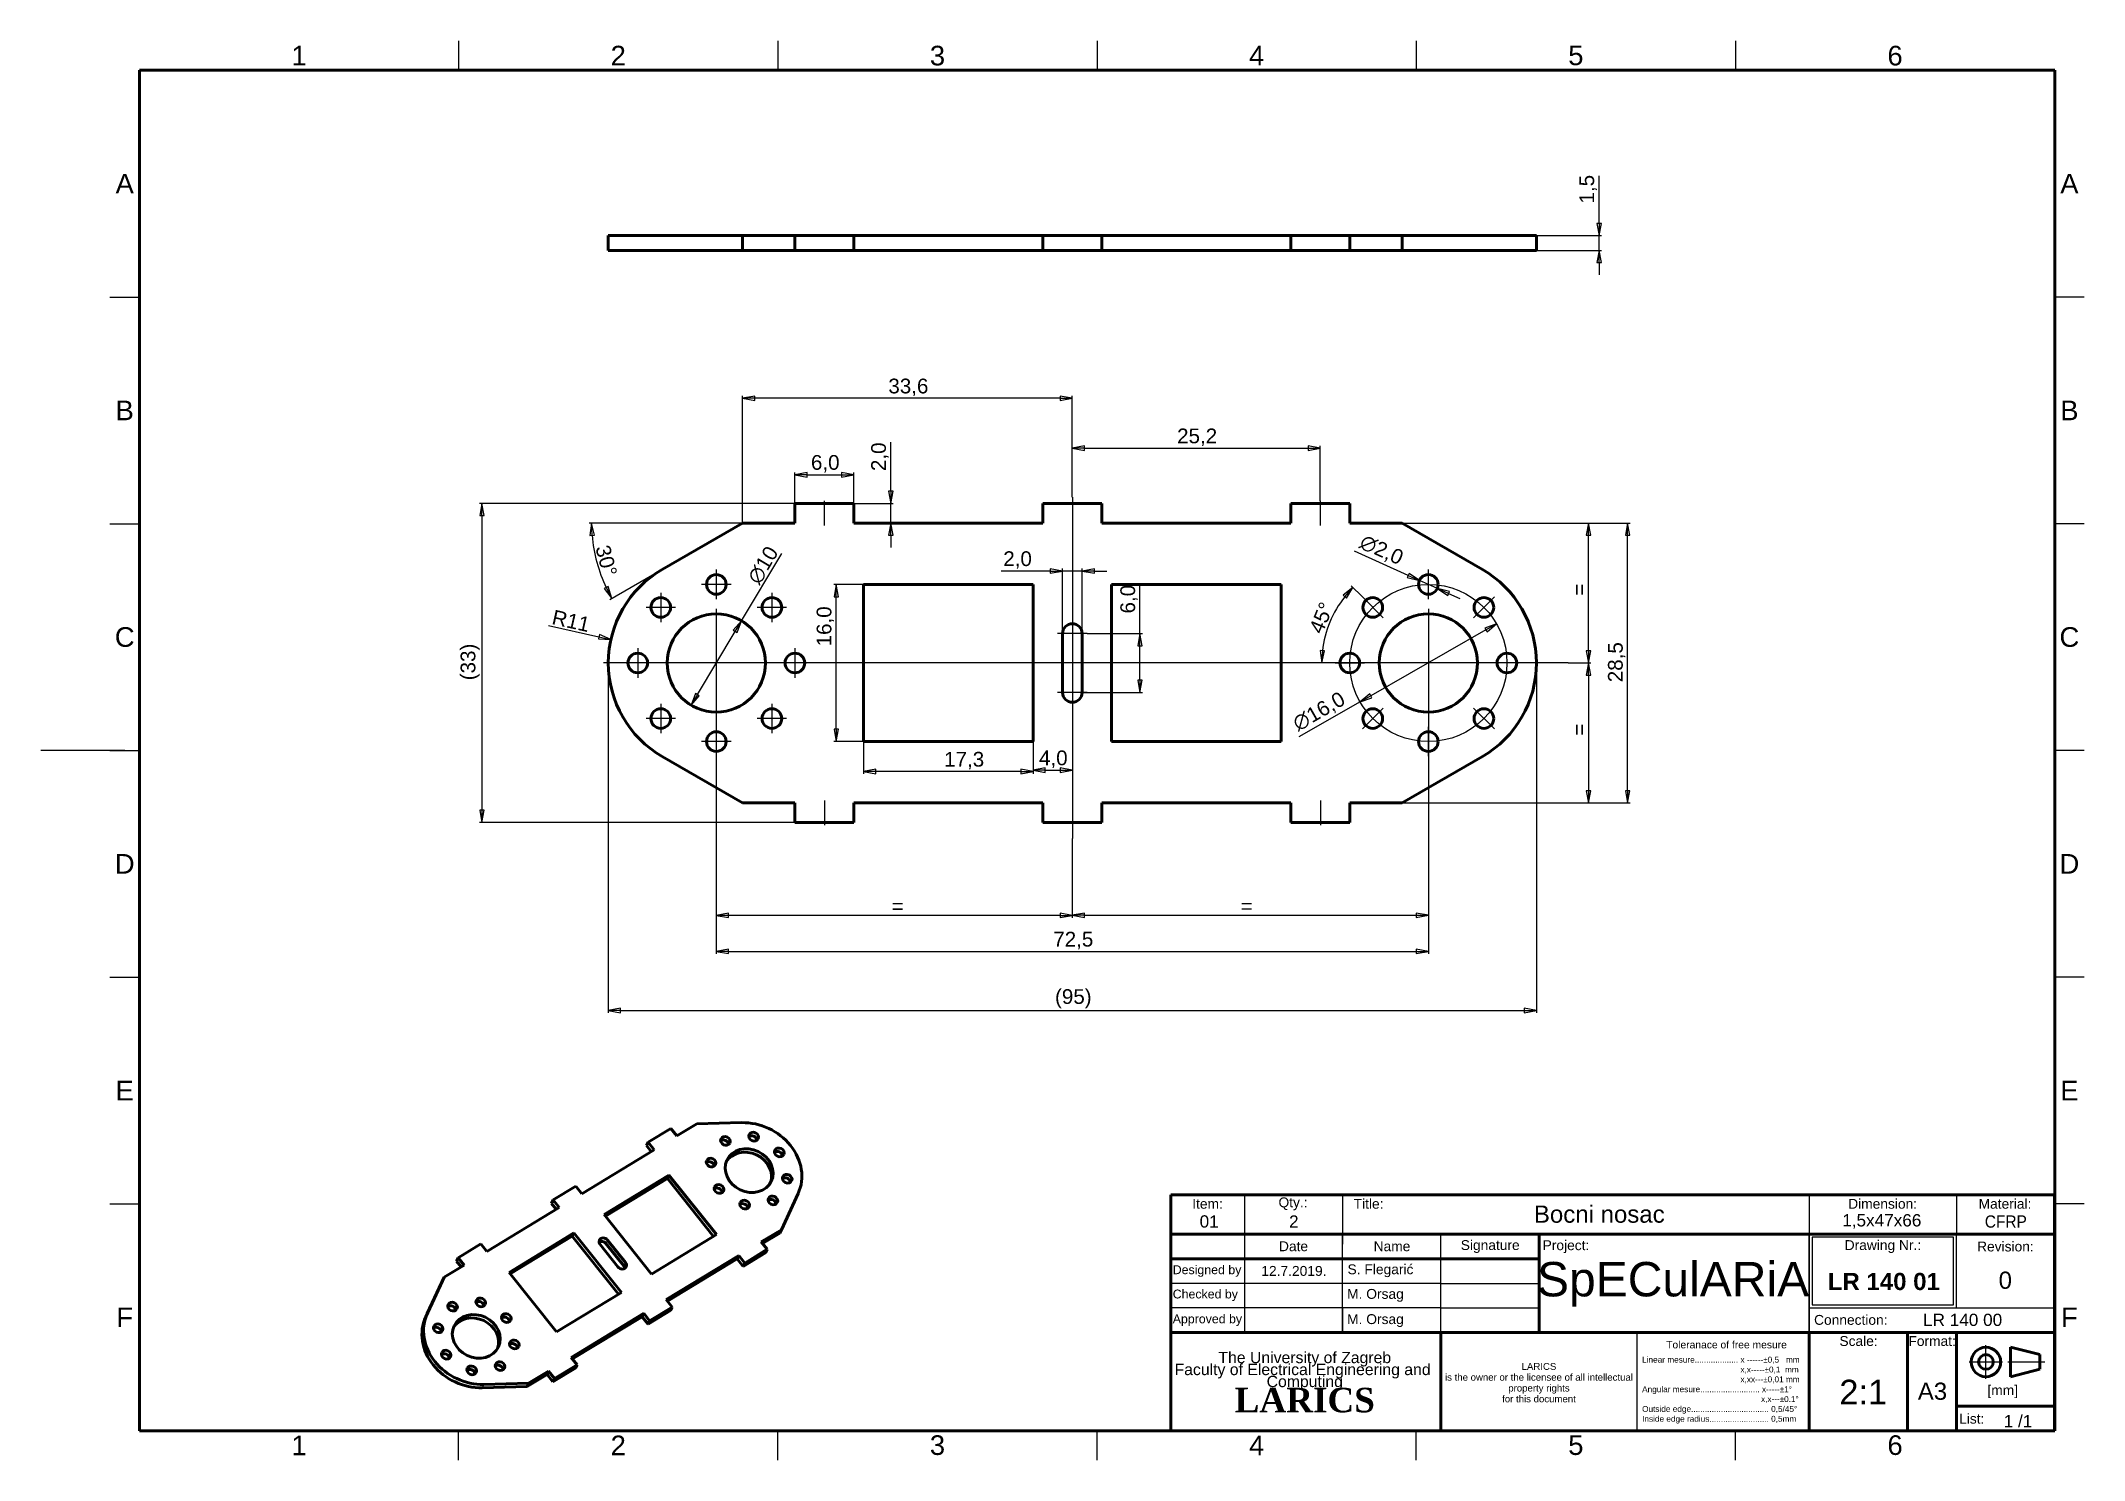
# Model space of a CAD drawing. Header units: millimetres. Extents: x 0 to 208, y 2 to 146.
import ezdxf
from ezdxf.enums import TextEntityAlignment as Align

# ---------------------------------------------------------------- set-up
doc = ezdxf.new("R2010")
doc.units = ezdxf.units.MM
doc.header["$LTSCALE"] = 0.5
doc.linetypes.add('CHAIN', pattern=[0.3543, 0.2362, -0.0295, 0.0591, -0.0295])
for name, color, linetype, lineweight in [('Center Mark(INTECO)', 7, 'CHAIN', 18), ('Centerline(INTECO)', 7, 'CHAIN', 18), ('Dimensions(INTECO)', 7, 'Continuous', 25), ('Sketch Geometry(INTECO)', 7, 'Continuous', 50), ('Symbols(INTECO)', 7, 'Continuous', 18)]:
    doc.layers.add(name, color=color, linetype=linetype, lineweight=lineweight)
doc.layers.add('Visible Edges(INTECO)', color=7, linetype='Continuous', lineweight=50, true_color=0x262659)
doc.layers.add('Visible Tangent Edges(INTECO)', color=7, linetype='Continuous', lineweight=18, true_color=0x1a1a3e)
doc.styles.add('Current-ISO-INTECO', font='arial.ttf')
doc.styles.add('Current-ISO-INTECODimensionsText', font='arial.ttf')
doc.styles.add('Text Style101', font='arial.ttf')
doc.styles.add('Text Style102', font='arialbd.ttf')
doc.styles.add('Text Style108', font='arial.ttf', dxfattribs={"width": 0.9})
doc.styles.add('Text Style40', font='arial.ttf')
doc.styles.add('Text Style77', font='arial.ttf')
doc.styles.add('Text Style81', font='arial.ttf')
doc.dimstyles.new('ISO - INTECO', dxfattribs={"dimscale": 0.5, "dimtxt": 3, "dimasz": 2.5, "dimexe": 0.5, "dimexo": 0, "dimgap": 0.4, "dimtad": 1, "dimrnd": 1e-08, "dimzin": 0, "dimtxsty": 'Current-ISO-INTECODimensionsText', "dimblk": 'Filled-3', "dimcen": 0.09, "dimdle": 7, "dimclrd": 7, "dimclre": 7, "dimclrt": 7, "dimadec": 1, "dimazin": 0, "dimtfac": 0.666667, "dimtmove": 0, "dimatfit": 3, "dimfxl": 1, "dimtolj": 1, "dimlwd": 15, "dimlwe": 15, "dimarcsym": 0})

msp = doc.modelspace()

# ---------------------------------------------------------------- blocks, each defined once
blk = doc.blocks.new('Borders INTECO Okvir')
at = {"layer": 'Sketch Geometry(INTECO)', "lineweight": 25}
for p, q in [((85, 293), (85, 287)), ((150, 293), (150, 287)), ((215, 293), (215, 287)), ((280, 293), (280, 287)), ((345, 293), (345, 287)), ((14, 240.83), (20, 240.83)), ((416, 240.83), (410, 240.83)), ((14, 194.67), (20, 194.67)), ((416, 194.67), (410, 194.67)), ((17, 148.5), (-0.07, 148.5)), ((14, 148.5), (20, 148.5)), ((416, 148.5), (410, 148.5)), ((14, 102.33), (20, 102.33)), ((416, 102.33), (410, 102.33)), ((14, 56.17), (20, 56.17)), ((416, 56.17), (410, 56.17)), ((85, 4), (85, 10)), ((150, 4), (150, 10)), ((215, 4), (215, 10)), ((280, 4), (280, 10)), ((345, 4), (345, 10))]:
    blk.add_line(p, q, dxfattribs=at)
at = {"layer": 'Sketch Geometry(INTECO)'}
for p, q in [((410, 287), (20, 287)), ((20, 287), (20, 10)), ((410, 10), (410, 287)), ((20, 10), (410, 10))]:
    blk.add_line(p, q, dxfattribs=at)
at = {"layer": 'Symbols(INTECO)', "color": 7, "char_height": 4, "style": 'Current-ISO-INTECO'}
for s, insert, attachment_point in [('\\fArial|b0|i0;\\H4.0000;1', (52.5, 292), 2), ('\\fArial|b0|i0;\\H4.0000;2', (117.5, 292), 2), ('\\fArial|b0|i0;\\H4.0000;3', (182.5, 292), 2), ('\\fArial|b0|i0;\\H4.0000;4', (247.5, 292), 2), ('\\fArial|b0|i0;\\H4.0000;5', (312.5, 292.05), 2), ('\\fArial|b0|i0;\\H4.0000;6', (377.5, 292), 2), ('\\fArial|b0|i0;\\H4.0000;A', (17, 263.92), 5), ('\\fArial|b0|i0;\\H4.0000;A', (413, 263.92), 5), ('\\fArial|b0|i0;\\H4.0000;B', (17, 217.75), 5), ('\\fArial|b0|i0;\\H4.0000;B', (413, 217.75), 5), ('\\fArial|b0|i0;\\H4.0000;C', (17, 171.58), 5), ('\\fArial|b0|i0;\\H4.0000;C', (413, 171.58), 5), ('\\fArial|b0|i0;\\H4.0000;D', (17, 125.42), 5), ('\\fArial|b0|i0;\\H4.0000;D', (413, 125.42), 5), ('\\fArial|b0|i0;\\H4.0000;E', (17, 79.25), 5), ('\\fArial|b0|i0;\\H4.0000;E', (413, 79.25), 5), ('\\fArial|b0|i0;\\H4.0000;F', (17, 33.08), 5), ('\\fArial|b0|i0;\\H4.0000;F', (413, 33.08), 5), ('\\fArial|b0|i0;\\H4.0000;1', (52.5, 5), 8), ('\\fArial|b0|i0;\\H4.0000;2', (117.5, 5), 8), ('\\fArial|b0|i0;\\H4.0000;3', (182.5, 5), 8), ('\\fArial|b0|i0;\\H4.0000;4', (247.5, 5), 8), ('\\fArial|b0|i0;\\H4.0000;5', (312.5, 5), 8), ('\\fArial|b0|i0;\\H4.0000;6', (377.5, 5), 8)]:
    blk.add_mtext(s, dxfattribs=dict(at, insert=insert, attachment_point=attachment_point))
blk = doc.blocks.new('Title Blocks LARICS Radionicka EN')
at = {"layer": 'Sketch Geometry(INTECO)'}
for p, q in [((9.74, 57.81), (9.74, 67.81)), ((9.74, 67.81), (24.74, 67.81)), ((24.74, 67.81), (44.74, 67.81)), ((44.74, 67.81), (139.74, 67.81)), ((139.74, 67.81), (169.74, 67.81)), ((169.74, 67.81), (189.74, 67.81)), ((189.74, 67.81), (189.74, 59.81)), ((9.74, 59.81), (9.74, 54.81)), ((24.74, 59.81), (9.74, 59.81)), ((44.74, 59.81), (24.74, 59.81)), ((64.74, 59.81), (44.74, 59.81)), ((64.74, 59.81), (84.74, 59.81)), ((84.74, 39.81), (84.74, 59.81)), ((84.74, 59.81), (139.74, 59.81)), ((139.74, 59.81), (189.74, 59.81)), ((189.74, 59.81), (189.74, 39.81)), ((9.74, 54.81), (9.74, 49.81)), ((24.74, 54.81), (9.74, 54.81)), ((44.74, 54.81), (24.74, 54.81)), ((64.74, 54.81), (44.74, 54.81)), ((64.74, 54.81), (84.74, 54.81)), ((9.74, 49.81), (9.74, 44.81)), ((9.74, 44.81), (9.74, 39.81)), ((84.74, 44.81), (84.74, 39.81)), ((64.74, 39.81), (9.74, 39.81)), ((9.74, 39.81), (9.74, 19.81)), ((64.74, 19.81), (64.74, 39.81)), ((139.74, 39.81), (64.74, 39.81)), ((64.74, 39.81), (64.74, 19.81)), ((139.74, 39.81), (84.74, 39.81)), ((139.74, 19.81), (139.74, 39.81)), ((159.74, 39.81), (139.74, 39.81)), ((139.74, 39.81), (139.74, 19.81)), ((189.74, 39.81), (139.74, 39.81)), ((159.74, 19.81), (159.74, 39.81)), ((169.74, 39.81), (159.74, 39.81)), ((159.74, 39.81), (159.74, 19.81)), ((169.74, 19.81), (169.74, 39.81)), ((189.74, 39.81), (169.74, 39.81)), ((169.74, 39.81), (169.74, 19.81)), ((189.74, 19.81), (189.74, 39.81)), ((180.74, 36.81), (180.74, 30.81)), ((180.74, 36.81), (186.74, 35.31)), ((186.74, 35.31), (186.74, 32.31)), ((180.74, 30.81), (186.74, 32.31)), ((169.74, 24.81), (189.74, 24.81)), ((9.74, 19.81), (64.74, 19.81)), ((64.74, 19.81), (139.74, 19.81)), ((139.74, 19.81), (159.74, 19.81)), ((159.74, 19.81), (169.74, 19.81)), ((169.74, 19.81), (189.74, 19.81))]:
    blk.add_line(p, q, dxfattribs=at)
at = {"layer": 'Sketch Geometry(INTECO)', "lineweight": 25}
for p, q in [((24.74, 67.81), (24.74, 57.8)), ((44.74, 67.81), (44.74, 57.8)), ((139.74, 67.81), (139.74, 59.81)), ((169.74, 67.81), (169.74, 59.81)), ((24.74, 59.81), (24.74, 54.81)), ((44.74, 54.81), (44.74, 59.81)), ((64.74, 54.81), (64.74, 59.81)), ((139.74, 59.81), (139.74, 39.81)), ((139.74, 39.81), (139.74, 59.81)), ((169.14, 59.21), (140.34, 59.21)), ((140.34, 59.21), (140.34, 45.41)), ((169.14, 45.41), (169.14, 59.21)), ((169.74, 44.81), (169.74, 59.81)), ((24.74, 54.81), (24.74, 49.81)), ((44.74, 49.81), (44.74, 54.81)), ((64.74, 49.81), (64.74, 54.81)), ((24.74, 49.81), (9.74, 49.81)), ((24.74, 49.81), (24.74, 44.81)), ((44.74, 49.81), (24.74, 49.81)), ((44.74, 44.81), (44.74, 49.81)), ((64.74, 49.81), (44.74, 49.81)), ((64.74, 44.81), (64.74, 49.81)), ((64.74, 49.81), (84.74, 49.81)), ((24.74, 44.81), (9.74, 44.81)), ((44.74, 44.81), (24.74, 44.81)), ((24.74, 44.81), (24.74, 39.81)), ((44.74, 39.81), (44.74, 44.81)), ((64.74, 44.81), (44.74, 44.81)), ((44.74, 44.81), (44.74, 39.81)), ((64.74, 39.81), (64.74, 44.81)), ((64.74, 44.81), (84.74, 44.81)), ((139.74, 44.81), (189.74, 44.81)), ((140.34, 45.41), (169.14, 45.41)), ((104.74, 19.81), (104.74, 39.81))]:
    blk.add_line(p, q, dxfattribs=at)
at = {"layer": 'Sketch Geometry(INTECO)', "linetype": 'Continuous', "lineweight": 25}
for p, q in [((172.36, 33.81), (179.15, 33.81)), ((175.74, 30.4), (175.74, 37.25)), ((180.18, 33.81), (187.72, 33.81))]:
    blk.add_line(p, q, dxfattribs=at)
at = {"layer": 'Sketch Geometry(INTECO)'}
for radius in [3, 1.5]:
    blk.add_circle((175.74, 33.81), radius, dxfattribs=at)
at = {"layer": 'Symbols(INTECO)', "color": 7, "style": 'Current-ISO-INTECO'}
for s, insert, char_height, width, attachment_point in [('Item:', (17.24, 66), 2.007, 15.1495, 5), ('Qty.:', (34.65, 66), 2.007, 19.3631, 5), ('Dimension:', (154.71, 66), 2.007, 28.4296, 5), ('Material:', (179.63, 66), 2.007, 18.4679, 5), ('Date', (34.75, 57.35), 2.007, 20.0481, 5), ('Name', (54.8, 57.35), 2.007, 20.0481, 5), ('Signature', (74.8, 57.3), 2.007, 20.1445, 5), ('Project:', (85.48, 57.27), 2.007, 16.0912, 4), ('Drawing Nr.:', (154.77, 57.3), 2.0066, 29.9734, 5), ('Revision:', (179.71, 57.3), 2.007, 19.8632, 5), ('\\fArial|b0|i0;\\H1.8000;Designed by', (10.15, 52.31), 1.8, 14.8433, 4), ('\\fArial|b0|i0;\\H1.8000;Checked by', (10.15, 47.37), 1.8, 14.8433, 4), ('\\fArial|b0|i0;\\H1.8000;Approved by', (10.15, 42.31), 1.8, 14.8433, 4), ('Connection:', (140.75, 42.36), 2.0066, 16.7091, 4), ('\\fArial|b0|i0;\\H1.5000;Toleranace of free mesure', (122.92, 37.31), 1.5, 44.5938, 5), ('Scale:', (149.81, 39.07), 2.007, 19.68, 2), ('Format:', (164.79, 39.07), 2.007, 9.8587, 2), ('[mm]', (176.05, 29.06), 2.007, 6.2278, 1), ('List:', (170.28, 22.23), 2.007, 5.4215, 4)]:
    blk.add_mtext(s, dxfattribs=dict(at, insert=insert, char_height=char_height, width=width, attachment_point=attachment_point))
at = {"layer": 'Symbols(INTECO)', "color": 7, "insert": (50.03, 66), "char_height": 2.007, "attachment_point": 5, "style": 'Current-ISO-INTECO'}
blk.add_mtext('Title:', dxfattribs=at)
at = {"layer": 'Symbols(INTECO)', "color": 7, "style": 'Current-ISO-INTECO'}
for s, insert, char_height, width, attachment_point, line_spacing_factor in [('{\\H1.14622x;The University of Zagreb\\PFaculty of Electrical Engineering and \\H1.56004x; \\H0.64101x;Computing\\H1.639x; \\H0.66318x;\\P\\fGeorgia|b1|i0|c0|p18;\\H2x;LARICS\\H1.30482x; }', (37.04, 29.67), 2.0066, 54.7763, 5, 0.635947), ('\\fArial|b0|i0;\\H1.4000;LARICS\\Pis the owner or the licensee of all intellectual property rights\\Pfor this document', (84.73, 29.58), 1.4, 40.0328, 5, 0.944222), ('\\fArial|b0|i0;\\H1.2000;Linear mesure................... x ------\\fAIGDT|b0|i0;\\H1.2000;`\\fArial|b0|i0;\\H1.2000;0,5   mm\\P                                           x,x-----\\fAIGDT|b0|i0;\\H1.2000;`\\fArial|b0|i0;\\H1.2000;0,1  mm\\P                                           x,xx---\\fAIGDT|b0|i0;\\H1.2000;`\\fArial|b0|i0;\\H1.2000;0,01 mm\\PAngular mesure.......................... x-----\\fAIGDT|b0|i0;\\H1.2000;`\\fArial|b0|i0;\\H1.2000;1\\fAIGDT|b0|i0;\\H1.2000;~\\P\\fArial|b0|i0;\\H1.2000;                                                    x,x---\\fAIGDT|b0|i0;\\H1.2000;`\\fArial|b0|i0;\\H1.2000;0.1\\fAIGDT|b0|i0;\\H1.2000;~\\P\\fArial|b0|i0;\\H1.2000;Outside edge.................................. 0,5/45\\fAIGDT|b0|i0;\\H1.2000;~\\P\\fArial|b0|i0;\\H1.2000;Inside edge radius.......................... 0,5mm', (105.73, 28.07), 1.2, 34.7556, 4, 1.0033), ('\\fArial|b0|i0;\\H2.5000;1 /1 ', (182.27, 21.73), 2.5, 16.21, 5, 0.708166)]:
    blk.add_mtext(s, dxfattribs=dict(at, insert=insert, char_height=char_height, width=width, attachment_point=attachment_point, line_spacing_factor=line_spacing_factor))
at = {"layer": 'Symbols(INTECO)', "color": 7}
for tag, p, height, style in [('Pozicija_001', (15.63, 61.17), 2.5, 'Text Style77'), ('Komada_001', (33.84, 61.15), 2.5, 'Text Style77'), ('TITLE_001', (83.69, 62.16), 3.5, 'Text Style40'), ('Gabariti_001', (146.48, 61.4), 2.5, 'Text Style77'), ('PROJECT_001', (84.32, 47.16), 7, 'Text Style101'), ('CREATION_DATE_001', (28.19, 51.34), 2.01, 'Current-ISO-INTECO'), ('AUTHOR_001', (45.75, 51.67), 2.01, 'Current-ISO-INTECO'), ('PART_NUMBER_001', (143.54, 48.44), 3.5, 'Text Style102'), ('REVISION_NUMBER_001', (178.33, 48.7), 3.5, 'Text Style40'), ('CHECKED_BY_001', (45.66, 46.66), 2.01, 'Current-ISO-INTECO'), ('ENG_APPROVED_BY_001', (45.66, 41.52), 2.01, 'Current-ISO-INTECO'), ('Veza_sa_001', (162.94, 41.13), 2.5, 'Text Style77'), ('<Mjerilo>_001', (145.9, 25.18), 5, 'Text Style81'), ('Sheet_Size_001', (161.87, 26.1), 3.5, 'Text Style40')]:
    blk.add_attdef(tag, p, '', height=height, dxfattribs=dict(at, style=style))
at = {"layer": 'Symbols(INTECO)', "color": 7, "style": 'Text Style108', "width": 0.9}
blk.add_attdef('MATERIAL_001', (175.52, 61.15), '', height=2.5, dxfattribs=at)
at = {"layer": 'Symbols(INTECO)', "color": 7, "style": 'Current-ISO-INTECO'}
for tag, p in [('CHECKED_DATE', (34.71, 47.3)), ('ENG_APPROVAL_DATE', (34.77, 42.34))]:
    blk.add_attdef(tag, text='', height=2.01, dxfattribs=at).set_placement(p, align=Align.MIDDLE_CENTER)
blk = doc.blocks.new('Filled-3')
at = {"color": 0}
for p, q in [((0, 0), (-1, 0.18)), ((-1, 0.18), (-1, -0.18)), ((-1, 0), (0, 0)), ((-1, -0.18), (0, 0))]:
    blk.add_line(p, q, dxfattribs=at)
at = {"color": 0, "flags": 128}
blk.add_lwpolyline([(-1, -0.18), (0, 0), (-1, 0.18), (-1, -0.18)], dxfattribs=at)
at = {"color": 0}
blk.add_solid([(-1, -0.18), (0, 0), (-1, 0.18), (-1, -0.18)], dxfattribs=at)
blk = doc.blocks.new('*D25')
at = {"layer": 'Defpoints', "color": 0, "linetype": 'Continuous', "transparency": 16777216}
for p in [(148.18, 87.14), (134.29, 79.19)]:
    blk.add_point(p, dxfattribs=at)
at = {"layer": 'Dimensions(INTECO)', "color": 7, "linetype": 'Continuous', "lineweight": 15, "transparency": 16777216}
for p, q in [((147.09, 86.52), (135.37, 79.81)), ((134.29, 79.19), (128.06, 75.63))]:
    blk.add_line(p, q, dxfattribs=at)
at = {"layer": 'Dimensions(INTECO)', "color": 7, "linetype": 'Continuous', "lineweight": 15, "transparency": 16777216, "xscale": 1.25, "yscale": 1.25, "zscale": 1.25}
for p, rotation in [((148.18, 87.14), 29.78324675128475), ((134.29, 79.19), 209.7832467512847)]:
    blk.add_blockref('Filled-3', p, dxfattribs=dict(at, rotation=rotation))
at = {"layer": 'Dimensions(INTECO)', "color": 7, "linetype": 'Continuous', "lineweight": 18, "transparency": 16777216, "insert": (127.22, 77.51), "char_height": 1.5, "attachment_point": 1, "rotation": 29.7832, "style": 'Current-ISO-INTECODimensionsText'}
blk.add_mtext('\\A1;∅16,0', dxfattribs=at)
blk = doc.blocks.new('*D26')
at = {"layer": 'Defpoints', "color": 0, "linetype": 'Continuous', "transparency": 16777216}
for p in [(71.3, 87.45), (66.17, 78.87)]:
    blk.add_point(p, dxfattribs=at)
at = {"layer": 'Dimensions(INTECO)', "color": 7, "linetype": 'Continuous', "lineweight": 15, "transparency": 16777216}
for p, q in [((71.3, 87.45), (75.4, 94.31)), ((66.81, 79.94), (70.66, 86.38))]:
    blk.add_line(p, q, dxfattribs=at)
at = {"layer": 'Dimensions(INTECO)', "color": 7, "linetype": 'Continuous', "lineweight": 15, "transparency": 16777216, "xscale": 1.25, "yscale": 1.25, "zscale": 1.25}
for p, rotation in [((71.3, 87.45), 59.10967942005549), ((66.17, 78.87), 239.1096794200555)]:
    blk.add_blockref('Filled-3', p, dxfattribs=dict(at, rotation=rotation))
at = {"layer": 'Dimensions(INTECO)', "color": 7, "linetype": 'Continuous', "lineweight": 18, "transparency": 16777216, "insert": (71.8, 91.83), "char_height": 1.5, "attachment_point": 1, "rotation": 59.1097, "style": 'Current-ISO-INTECODimensionsText'}
blk.add_mtext('\\A1;∅10', dxfattribs=at)
blk = doc.blocks.new('*D27')
at = {"layer": 'Defpoints', "color": 0, "linetype": 'Continuous', "transparency": 16777216}
for p in [(58, 85.56), (68.73, 83.16)]:
    blk.add_point(p, dxfattribs=at)
at = {"layer": 'Dimensions(INTECO)', "color": 7, "linetype": 'Continuous', "lineweight": 15, "transparency": 16777216}
blk.add_line((51.66, 86.97), (56.78, 85.83), dxfattribs=at)
at = {"layer": 'Dimensions(INTECO)', "color": 7, "linetype": 'Continuous', "lineweight": 15, "transparency": 16777216, "xscale": 1.25, "yscale": 1.25, "zscale": 1.25, "rotation": 347.4129001726347}
blk.add_blockref('Filled-3', (58, 85.56), dxfattribs=at)
at = {"layer": 'Dimensions(INTECO)', "color": 7, "linetype": 'Continuous', "lineweight": 18, "transparency": 16777216, "insert": (52.23, 88.6), "char_height": 1.5, "attachment_point": 1, "rotation": 347.4129, "style": 'Current-ISO-INTECODimensionsText'}
blk.add_mtext('\\A1;R11', dxfattribs=at)
blk = doc.blocks.new('*D28')
at = {"layer": 'Defpoints', "color": 0, "linetype": 'Continuous', "transparency": 16777216}
for p in [(68.73, 77.66), (141.23, 77.66), (141.23, 53.79)]:
    blk.add_point(p, dxfattribs=at)
at = {"layer": 'Dimensions(INTECO)', "color": 7, "linetype": 'Continuous', "lineweight": 15, "transparency": 16777216}
for p, q in [((68.73, 77.66), (68.73, 53.54)), ((141.23, 77.66), (141.23, 53.54)), ((69.98, 53.79), (139.98, 53.79))]:
    blk.add_line(p, q, dxfattribs=at)
at = {"layer": 'Dimensions(INTECO)', "color": 7, "linetype": 'Continuous', "lineweight": 15, "transparency": 16777216, "xscale": 1.25, "yscale": 1.25, "zscale": 1.25, "rotation": 180}
blk.add_blockref('Filled-3', (68.73, 53.79), dxfattribs=at)
at = {"layer": 'Dimensions(INTECO)', "color": 7, "linetype": 'Continuous', "lineweight": 15, "transparency": 16777216, "xscale": 1.25, "yscale": 1.25, "zscale": 1.25}
blk.add_blockref('Filled-3', (141.23, 53.79), dxfattribs=at)
at = {"layer": 'Dimensions(INTECO)', "color": 7, "linetype": 'Continuous', "lineweight": 18, "transparency": 16777216, "insert": (103.04, 55.79), "char_height": 1.5, "attachment_point": 1, "style": 'Current-ISO-INTECODimensionsText'}
blk.add_mtext('\\A1;72,5', dxfattribs=at)
blk = doc.blocks.new('*D29')
at = {"layer": 'Defpoints', "color": 0, "linetype": 'Continuous', "transparency": 16777216}
for p in [(57.73, 83.16), (152.23, 83.16), (152.23, 47.78)]:
    blk.add_point(p, dxfattribs=at)
at = {"layer": 'Dimensions(INTECO)', "color": 7, "linetype": 'Continuous', "lineweight": 15, "transparency": 16777216}
for p, q in [((57.73, 83.16), (57.73, 47.53)), ((152.23, 83.16), (152.23, 47.53)), ((58.98, 47.78), (150.98, 47.78))]:
    blk.add_line(p, q, dxfattribs=at)
at = {"layer": 'Dimensions(INTECO)', "color": 7, "linetype": 'Continuous', "lineweight": 15, "transparency": 16777216, "xscale": 1.25, "yscale": 1.25, "zscale": 1.25, "rotation": 180}
blk.add_blockref('Filled-3', (57.73, 47.78), dxfattribs=at)
at = {"layer": 'Dimensions(INTECO)', "color": 7, "linetype": 'Continuous', "lineweight": 15, "transparency": 16777216, "xscale": 1.25, "yscale": 1.25, "zscale": 1.25}
blk.add_blockref('Filled-3', (152.23, 47.78), dxfattribs=at)
at = {"layer": 'Dimensions(INTECO)', "color": 7, "linetype": 'Continuous', "lineweight": 18, "transparency": 16777216, "insert": (103.22, 49.95), "char_height": 1.5, "attachment_point": 1, "style": 'Current-ISO-INTECODimensionsText'}
blk.add_mtext('\\A1;\\fArial|b0|i0;\\H1.5000;(95)', dxfattribs=at)
blk = doc.blocks.new('*D30')
at = {"layer": 'Defpoints', "color": 0, "linetype": 'Continuous', "transparency": 16777216}
for p in [(105.98, 92.52), (103.98, 86.16), (105.98, 86.16)]:
    blk.add_point(p, dxfattribs=at)
at = {"layer": 'Dimensions(INTECO)', "color": 7, "linetype": 'Continuous', "lineweight": 15, "transparency": 16777216}
for p, q in [((102.73, 92.52), (97.75, 92.52)), ((103.98, 86.16), (103.98, 92.77)), ((105.98, 92.52), (103.98, 92.52)), ((105.98, 86.16), (105.98, 92.77)), ((107.23, 92.52), (108.48, 92.52))]:
    blk.add_line(p, q, dxfattribs=at)
at = {"layer": 'Dimensions(INTECO)', "color": 7, "linetype": 'Continuous', "lineweight": 15, "transparency": 16777216, "xscale": 1.25, "yscale": 1.25, "zscale": 1.25}
blk.add_blockref('Filled-3', (103.98, 92.52), dxfattribs=at)
at = {"layer": 'Dimensions(INTECO)', "color": 7, "linetype": 'Continuous', "lineweight": 15, "transparency": 16777216, "xscale": 1.25, "yscale": 1.25, "zscale": 1.25, "rotation": 180}
blk.add_blockref('Filled-3', (105.98, 92.52), dxfattribs=at)
at = {"layer": 'Dimensions(INTECO)', "color": 7, "linetype": 'Continuous', "lineweight": 18, "transparency": 16777216, "insert": (97.95, 94.53), "char_height": 1.5, "attachment_point": 1, "style": 'Current-ISO-INTECODimensionsText'}
blk.add_mtext('\\A1;2,0', dxfattribs=at)
blk = doc.blocks.new('*D31')
at = {"layer": 'Defpoints', "color": 0, "linetype": 'Continuous', "transparency": 16777216}
for p in [(106.48, 86.16), (105.98, 80.16), (111.87, 80.16)]:
    blk.add_point(p, dxfattribs=at)
at = {"layer": 'Dimensions(INTECO)', "color": 7, "linetype": 'Continuous', "lineweight": 15, "transparency": 16777216}
for p, q in [((111.87, 86.16), (111.87, 91.13)), ((106.48, 86.16), (112.12, 86.16)), ((111.87, 81.41), (111.87, 84.91)), ((105.98, 80.16), (112.12, 80.16))]:
    blk.add_line(p, q, dxfattribs=at)
at = {"layer": 'Dimensions(INTECO)', "color": 7, "linetype": 'Continuous', "lineweight": 15, "transparency": 16777216, "xscale": 1.25, "yscale": 1.25, "zscale": 1.25}
for p, rotation in [((111.87, 86.16), 90), ((111.87, 80.16), 270)]:
    blk.add_blockref('Filled-3', p, dxfattribs=dict(at, rotation=rotation))
at = {"layer": 'Dimensions(INTECO)', "color": 7, "linetype": 'Continuous', "lineweight": 18, "transparency": 16777216, "insert": (109.87, 88.2), "char_height": 1.5, "attachment_point": 1, "rotation": 90, "style": 'Current-ISO-INTECODimensionsText'}
blk.add_mtext('\\A1;6,0', dxfattribs=at)
blk = doc.blocks.new('*D32')
at = {"layer": 'Defpoints', "color": 0, "linetype": 'Continuous', "transparency": 16777216}
for p in [(130.23, 105.03), (104.98, 100.04), (130.23, 99.66)]:
    blk.add_point(p, dxfattribs=at)
at = {"layer": 'Dimensions(INTECO)', "color": 7, "linetype": 'Continuous', "lineweight": 15, "transparency": 16777216}
for p, q in [((104.98, 100.04), (104.98, 105.28)), ((106.23, 105.03), (128.98, 105.03)), ((130.23, 99.66), (130.23, 105.28))]:
    blk.add_line(p, q, dxfattribs=at)
at = {"layer": 'Dimensions(INTECO)', "color": 7, "linetype": 'Continuous', "lineweight": 15, "transparency": 16777216, "xscale": 1.25, "yscale": 1.25, "zscale": 1.25, "rotation": 180}
blk.add_blockref('Filled-3', (104.98, 105.03), dxfattribs=at)
at = {"layer": 'Dimensions(INTECO)', "color": 7, "linetype": 'Continuous', "lineweight": 15, "transparency": 16777216, "xscale": 1.25, "yscale": 1.25, "zscale": 1.25}
blk.add_blockref('Filled-3', (130.23, 105.03), dxfattribs=at)
at = {"layer": 'Dimensions(INTECO)', "color": 7, "linetype": 'Continuous', "lineweight": 18, "transparency": 16777216, "insert": (115.65, 107.03), "char_height": 1.5, "attachment_point": 1, "style": 'Current-ISO-INTECODimensionsText'}
blk.add_mtext('\\A1;25,2', dxfattribs=at)
blk = doc.blocks.new('*D33')
at = {"layer": 'Defpoints', "color": 0, "linetype": 'Continuous', "transparency": 16777216}
for p in [(82.73, 102.32), (76.73, 99.41), (82.73, 99.41)]:
    blk.add_point(p, dxfattribs=at)
at = {"layer": 'Dimensions(INTECO)', "color": 7, "linetype": 'Continuous', "lineweight": 15, "transparency": 16777216}
for p, q in [((76.73, 99.41), (76.73, 102.57)), ((77.98, 102.32), (81.48, 102.32)), ((82.73, 99.41), (82.73, 102.57))]:
    blk.add_line(p, q, dxfattribs=at)
at = {"layer": 'Dimensions(INTECO)', "color": 7, "linetype": 'Continuous', "lineweight": 15, "transparency": 16777216, "xscale": 1.25, "yscale": 1.25, "zscale": 1.25, "rotation": 180}
blk.add_blockref('Filled-3', (76.73, 102.32), dxfattribs=at)
at = {"layer": 'Dimensions(INTECO)', "color": 7, "linetype": 'Continuous', "lineweight": 15, "transparency": 16777216, "xscale": 1.25, "yscale": 1.25, "zscale": 1.25}
blk.add_blockref('Filled-3', (82.73, 102.32), dxfattribs=at)
at = {"layer": 'Dimensions(INTECO)', "color": 7, "linetype": 'Continuous', "lineweight": 18, "transparency": 16777216, "insert": (78.37, 104.33), "char_height": 1.5, "attachment_point": 1, "style": 'Current-ISO-INTECODimensionsText'}
blk.add_mtext('\\A1;6,0', dxfattribs=at)
blk = doc.blocks.new('*D34')
at = {"layer": 'Defpoints', "color": 0, "linetype": 'Continuous', "transparency": 16777216}
for p in [(82.73, 99.41), (86.5, 99.41), (82.73, 97.41)]:
    blk.add_point(p, dxfattribs=at)
at = {"layer": 'Dimensions(INTECO)', "color": 7, "linetype": 'Continuous', "lineweight": 15, "transparency": 16777216}
for p, q in [((86.5, 100.66), (86.5, 105.65)), ((82.73, 99.41), (86.75, 99.41)), ((86.5, 97.41), (86.5, 99.41)), ((82.73, 97.41), (86.75, 97.41)), ((86.5, 96.16), (86.5, 94.91))]:
    blk.add_line(p, q, dxfattribs=at)
at = {"layer": 'Dimensions(INTECO)', "color": 7, "linetype": 'Continuous', "lineweight": 15, "transparency": 16777216, "xscale": 1.25, "yscale": 1.25, "zscale": 1.25}
for p, rotation in [((86.5, 99.41), 270), ((86.5, 97.41), 90)]:
    blk.add_blockref('Filled-3', p, dxfattribs=dict(at, rotation=rotation))
at = {"layer": 'Dimensions(INTECO)', "color": 7, "linetype": 'Continuous', "lineweight": 18, "transparency": 16777216, "insert": (84.5, 102.7), "char_height": 1.5, "attachment_point": 1, "rotation": 90, "style": 'Current-ISO-INTECODimensionsText'}
blk.add_mtext('\\A1;2,0', dxfattribs=at)
blk = doc.blocks.new('*D35')
at = {"layer": 'Defpoints', "color": 0, "linetype": 'Continuous', "transparency": 16777216}
for p in [(104.98, 80.16), (100.98, 75.16), (104.98, 72.25)]:
    blk.add_point(p, dxfattribs=at)
at = {"layer": 'Dimensions(INTECO)', "color": 7, "linetype": 'Continuous', "lineweight": 15, "transparency": 16777216}
for p, q in [((100.98, 75.16), (100.98, 72)), ((102.23, 72.25), (103.73, 72.25))]:
    blk.add_line(p, q, dxfattribs=at)
at = {"layer": 'Dimensions(INTECO)', "color": 7, "linetype": 'Continuous', "lineweight": 15, "transparency": 16777216, "xscale": 1.25, "yscale": 1.25, "zscale": 1.25, "rotation": 180}
blk.add_blockref('Filled-3', (100.98, 72.25), dxfattribs=at)
at = {"layer": 'Dimensions(INTECO)', "color": 7, "linetype": 'Continuous', "lineweight": 15, "transparency": 16777216, "xscale": 1.25, "yscale": 1.25, "zscale": 1.25}
blk.add_blockref('Filled-3', (104.98, 72.25), dxfattribs=at)
at = {"layer": 'Dimensions(INTECO)', "color": 7, "linetype": 'Continuous', "lineweight": 18, "transparency": 16777216, "insert": (101.59, 74.25), "char_height": 1.5, "attachment_point": 1, "style": 'Current-ISO-INTECODimensionsText'}
blk.add_mtext('\\A1;4,0', dxfattribs=at)
blk = doc.blocks.new('*D36')
at = {"layer": 'Defpoints', "color": 0, "linetype": 'Continuous', "transparency": 16777216}
for p in [(83.73, 75.16), (100.98, 75.16), (83.73, 72.11)]:
    blk.add_point(p, dxfattribs=at)
at = {"layer": 'Dimensions(INTECO)', "color": 7, "linetype": 'Continuous', "lineweight": 15, "transparency": 16777216}
for p, q in [((83.73, 75.16), (83.73, 71.86)), ((100.98, 75.16), (100.98, 71.86)), ((99.73, 72.11), (84.98, 72.11))]:
    blk.add_line(p, q, dxfattribs=at)
at = {"layer": 'Dimensions(INTECO)', "color": 7, "linetype": 'Continuous', "lineweight": 15, "transparency": 16777216, "xscale": 1.25, "yscale": 1.25, "zscale": 1.25, "rotation": 180}
blk.add_blockref('Filled-3', (83.73, 72.11), dxfattribs=at)
at = {"layer": 'Dimensions(INTECO)', "color": 7, "linetype": 'Continuous', "lineweight": 15, "transparency": 16777216, "xscale": 1.25, "yscale": 1.25, "zscale": 1.25}
blk.add_blockref('Filled-3', (100.98, 72.11), dxfattribs=at)
at = {"layer": 'Dimensions(INTECO)', "color": 7, "linetype": 'Continuous', "lineweight": 18, "transparency": 16777216, "insert": (91.93, 74.11), "char_height": 1.5, "attachment_point": 1, "style": 'Current-ISO-INTECODimensionsText'}
blk.add_mtext('\\A1;17,3', dxfattribs=at)
blk = doc.blocks.new('*D37')
at = {"layer": 'Defpoints', "color": 0, "linetype": 'Continuous', "transparency": 16777216}
for p in [(80.95, 91.16), (83.73, 91.16), (83.73, 75.16)]:
    blk.add_point(p, dxfattribs=at)
at = {"layer": 'Dimensions(INTECO)', "color": 7, "linetype": 'Continuous', "lineweight": 15, "transparency": 16777216}
for p, q in [((83.73, 91.16), (80.7, 91.16)), ((80.95, 76.41), (80.95, 89.91)), ((83.73, 75.16), (80.7, 75.16))]:
    blk.add_line(p, q, dxfattribs=at)
at = {"layer": 'Dimensions(INTECO)', "color": 7, "linetype": 'Continuous', "lineweight": 15, "transparency": 16777216, "xscale": 1.25, "yscale": 1.25, "zscale": 1.25}
for p, rotation in [((80.95, 91.16), 90), ((80.95, 75.16), 270)]:
    blk.add_blockref('Filled-3', p, dxfattribs=dict(at, rotation=rotation))
at = {"layer": 'Dimensions(INTECO)', "color": 7, "linetype": 'Continuous', "lineweight": 18, "transparency": 16777216, "insert": (78.95, 84.85), "char_height": 1.5, "attachment_point": 1, "rotation": 90, "style": 'Current-ISO-INTECODimensionsText'}
blk.add_mtext('\\A1;16,0', dxfattribs=at)
blk = doc.blocks.new('*D38')
at = {"layer": 'Defpoints', "color": 0, "linetype": 'Continuous', "transparency": 16777216}
for p in [(71.41, 110.11), (104.98, 100.04), (71.41, 97.41)]:
    blk.add_point(p, dxfattribs=at)
at = {"layer": 'Dimensions(INTECO)', "color": 7, "linetype": 'Continuous', "lineweight": 15, "transparency": 16777216}
for p, q in [((71.41, 97.41), (71.41, 110.36)), ((104.98, 100.04), (104.98, 110.36)), ((103.73, 110.11), (72.66, 110.11))]:
    blk.add_line(p, q, dxfattribs=at)
at = {"layer": 'Dimensions(INTECO)', "color": 7, "linetype": 'Continuous', "lineweight": 15, "transparency": 16777216, "xscale": 1.25, "yscale": 1.25, "zscale": 1.25, "rotation": 180}
blk.add_blockref('Filled-3', (71.41, 110.11), dxfattribs=at)
at = {"layer": 'Dimensions(INTECO)', "color": 7, "linetype": 'Continuous', "lineweight": 15, "transparency": 16777216, "xscale": 1.25, "yscale": 1.25, "zscale": 1.25}
blk.add_blockref('Filled-3', (104.98, 110.11), dxfattribs=at)
at = {"layer": 'Dimensions(INTECO)', "color": 7, "linetype": 'Continuous', "lineweight": 18, "transparency": 16777216, "insert": (86.25, 112.11), "char_height": 1.5, "attachment_point": 1, "style": 'Current-ISO-INTECODimensionsText'}
blk.add_mtext('\\A1;33,6', dxfattribs=at)
blk = doc.blocks.new('*D39')
at = {"layer": 'Defpoints', "color": 0, "linetype": 'Continuous', "transparency": 16777216}
for p in [(71.41, 97.41), (71.41, 97.41), (71.41, 97.41), (56.27, 94.74)]:
    blk.add_point(p, dxfattribs=at)
at = {"layer": 'Dimensions(INTECO)', "color": 7, "linetype": 'Continuous', "lineweight": 15, "transparency": 16777216}
for q in [(55.79, 97.41), (57.88, 89.6)]:
    blk.add_line((71.41, 97.41), q, dxfattribs=at)
blk.add_arc((71.41, 97.41), 15.37, 184.6597, 205.3403, dxfattribs=at)
at = {"layer": 'Dimensions(INTECO)', "color": 7, "linetype": 'Continuous', "lineweight": 15, "transparency": 16777216, "xscale": 1.25, "yscale": 1.25, "zscale": 1.25}
for p, rotation in [((56.04, 97.41), 92.32985512131599), ((58.1, 89.73), 297.6701448788837)]:
    blk.add_blockref('Filled-3', p, dxfattribs=dict(at, rotation=rotation))
at = {"layer": 'Dimensions(INTECO)', "color": 7, "linetype": 'Continuous', "lineweight": 18, "transparency": 16777216, "insert": (57.86, 95.3), "char_height": 1.5, "attachment_point": 1, "rotation": 285, "style": 'Current-ISO-INTECODimensionsText'}
blk.add_mtext('\\A1;30°', dxfattribs=at)
blk = doc.blocks.new('*D40')
at = {"layer": 'Defpoints', "color": 0, "linetype": 'Continuous', "transparency": 16777216}
for p in [(68.73, 77.66), (104.98, 65.29), (68.73, 57.46)]:
    blk.add_point(p, dxfattribs=at)
at = {"layer": 'Dimensions(INTECO)', "color": 7, "linetype": 'Continuous', "lineweight": 15, "transparency": 16777216}
for p, q in [((68.73, 77.66), (68.73, 57.21)), ((104.98, 65.29), (104.98, 57.21)), ((103.73, 57.46), (69.98, 57.46))]:
    blk.add_line(p, q, dxfattribs=at)
at = {"layer": 'Dimensions(INTECO)', "color": 7, "linetype": 'Continuous', "lineweight": 15, "transparency": 16777216, "xscale": 1.25, "yscale": 1.25, "zscale": 1.25, "rotation": 180}
blk.add_blockref('Filled-3', (68.73, 57.46), dxfattribs=at)
at = {"layer": 'Dimensions(INTECO)', "color": 7, "linetype": 'Continuous', "lineweight": 15, "transparency": 16777216, "xscale": 1.25, "yscale": 1.25, "zscale": 1.25}
blk.add_blockref('Filled-3', (104.98, 57.46), dxfattribs=at)
at = {"layer": 'Dimensions(INTECO)', "color": 7, "linetype": 'Continuous', "lineweight": 18, "transparency": 16777216, "insert": (86.01, 59.16), "char_height": 1.5, "attachment_point": 1, "style": 'Current-ISO-INTECODimensionsText'}
blk.add_mtext('\\A1; \\fArial|b0|i0;\\H1.5000;=', dxfattribs=at)
blk = doc.blocks.new('*D41')
at = {"layer": 'Defpoints', "color": 0, "linetype": 'Continuous', "transparency": 16777216}
for p in [(141.23, 77.66), (104.98, 65.29), (141.23, 57.47)]:
    blk.add_point(p, dxfattribs=at)
at = {"layer": 'Dimensions(INTECO)', "color": 7, "linetype": 'Continuous', "lineweight": 15, "transparency": 16777216}
for p, q in [((141.23, 77.66), (141.23, 57.22)), ((104.98, 65.29), (104.98, 57.22)), ((106.23, 57.47), (139.98, 57.47))]:
    blk.add_line(p, q, dxfattribs=at)
at = {"layer": 'Dimensions(INTECO)', "color": 7, "linetype": 'Continuous', "lineweight": 15, "transparency": 16777216, "xscale": 1.25, "yscale": 1.25, "zscale": 1.25, "rotation": 180}
blk.add_blockref('Filled-3', (104.98, 57.47), dxfattribs=at)
at = {"layer": 'Dimensions(INTECO)', "color": 7, "linetype": 'Continuous', "lineweight": 15, "transparency": 16777216, "xscale": 1.25, "yscale": 1.25, "zscale": 1.25}
blk.add_blockref('Filled-3', (141.23, 57.47), dxfattribs=at)
at = {"layer": 'Dimensions(INTECO)', "color": 7, "linetype": 'Continuous', "lineweight": 18, "transparency": 16777216, "insert": (121.54, 59.17), "char_height": 1.5, "attachment_point": 1, "style": 'Current-ISO-INTECODimensionsText'}
blk.add_mtext('\\A1; \\fArial|b0|i0;\\H1.5000;=', dxfattribs=at)
blk = doc.blocks.new('*D42')
at = {"layer": 'Defpoints', "color": 0, "linetype": 'Continuous', "transparency": 16777216}
for p in [(134.52, 89.88), (131.83, 88.59), (141.23, 83.16), (141.23, 83.16)]:
    blk.add_point(p, dxfattribs=at)
at = {"layer": 'Dimensions(INTECO)', "color": 7, "linetype": 'Continuous', "lineweight": 15, "transparency": 16777216}
blk.add_line((134.52, 89.88), (133.38, 91.02), dxfattribs=at)
blk.add_arc((141.23, 83.16), 10.86, 141.5995, 173.4005, dxfattribs=at)
at = {"layer": 'Dimensions(INTECO)', "color": 7, "linetype": 'Continuous', "lineweight": 15, "transparency": 16777216, "xscale": 1.25, "yscale": 1.25, "zscale": 1.25}
for p, rotation in [((133.55, 90.84), 48.29977194846959), ((130.37, 83.16), 266.7002280515422)]:
    blk.add_blockref('Filled-3', p, dxfattribs=dict(at, rotation=rotation))
at = {"layer": 'Dimensions(INTECO)', "color": 7, "linetype": 'Continuous', "lineweight": 18, "transparency": 16777216, "insert": (129.03, 86.59), "char_height": 1.5, "attachment_point": 1, "rotation": 67.5, "style": 'Current-ISO-INTECODimensionsText'}
blk.add_mtext('\\A1;45°', dxfattribs=at)
blk = doc.blocks.new('*D43')
at = {"layer": 'Defpoints', "color": 0, "linetype": 'Continuous', "transparency": 16777216}
for p in [(140.32, 91.57), (142.15, 90.75)]:
    blk.add_point(p, dxfattribs=at)
at = {"layer": 'Dimensions(INTECO)', "color": 7, "linetype": 'Continuous', "lineweight": 15, "transparency": 16777216}
for p, q in [((139.18, 92.08), (133.7, 94.54)), ((142.15, 90.75), (140.32, 91.57)), ((143.29, 90.24), (144.43, 89.73))]:
    blk.add_line(p, q, dxfattribs=at)
at = {"layer": 'Dimensions(INTECO)', "color": 7, "linetype": 'Continuous', "lineweight": 15, "transparency": 16777216, "xscale": 1.25, "yscale": 1.25, "zscale": 1.25}
for p, rotation in [((140.32, 91.57), 335.8769227417054), ((142.15, 90.75), 155.8769227417054)]:
    blk.add_blockref('Filled-3', p, dxfattribs=dict(at, rotation=rotation))
at = {"layer": 'Dimensions(INTECO)', "color": 7, "linetype": 'Continuous', "lineweight": 18, "transparency": 16777216, "insert": (134.72, 96.33), "char_height": 1.5, "attachment_point": 1, "rotation": 335.8769, "style": 'Current-ISO-INTECODimensionsText'}
blk.add_mtext('\\A1;∅2,0', dxfattribs=at)
blk = doc.blocks.new('*D44')
at = {"layer": 'Defpoints', "color": 0, "linetype": 'Continuous', "transparency": 16777216}
for p in [(138.55, 97.41), (157.54, 97.41), (155.47, 83.16)]:
    blk.add_point(p, dxfattribs=at)
at = {"layer": 'Dimensions(INTECO)', "color": 7, "linetype": 'Continuous', "lineweight": 15, "transparency": 16777216}
for p, q in [((138.55, 97.41), (157.79, 97.41)), ((157.54, 84.41), (157.54, 96.16)), ((155.47, 83.16), (157.79, 83.16))]:
    blk.add_line(p, q, dxfattribs=at)
at = {"layer": 'Dimensions(INTECO)', "color": 7, "linetype": 'Continuous', "lineweight": 15, "transparency": 16777216, "xscale": 1.25, "yscale": 1.25, "zscale": 1.25}
for p, rotation in [((157.54, 97.41), 90), ((157.54, 83.16), 270)]:
    blk.add_blockref('Filled-3', p, dxfattribs=dict(at, rotation=rotation))
at = {"layer": 'Dimensions(INTECO)', "color": 7, "linetype": 'Continuous', "lineweight": 18, "transparency": 16777216, "insert": (155.84, 89.44), "char_height": 1.5, "attachment_point": 1, "rotation": 90, "style": 'Current-ISO-INTECODimensionsText'}
blk.add_mtext('\\A1; \\fArial|b0|i0;\\H1.5000;=', dxfattribs=at)
blk = doc.blocks.new('*D45')
at = {"layer": 'Defpoints', "color": 0, "linetype": 'Continuous', "transparency": 16777216}
for p in [(155.47, 83.16), (138.55, 68.91), (157.54, 68.91)]:
    blk.add_point(p, dxfattribs=at)
at = {"layer": 'Dimensions(INTECO)', "color": 7, "linetype": 'Continuous', "lineweight": 15, "transparency": 16777216}
for p, q in [((155.47, 83.16), (157.79, 83.16)), ((157.54, 81.91), (157.54, 70.16)), ((138.55, 68.91), (157.79, 68.91))]:
    blk.add_line(p, q, dxfattribs=at)
at = {"layer": 'Dimensions(INTECO)', "color": 7, "linetype": 'Continuous', "lineweight": 15, "transparency": 16777216, "xscale": 1.25, "yscale": 1.25, "zscale": 1.25}
for p, rotation in [((157.54, 83.16), 90), ((157.54, 68.91), 270)]:
    blk.add_blockref('Filled-3', p, dxfattribs=dict(at, rotation=rotation))
at = {"layer": 'Dimensions(INTECO)', "color": 7, "linetype": 'Continuous', "lineweight": 18, "transparency": 16777216, "insert": (155.84, 75.19), "char_height": 1.5, "attachment_point": 1, "rotation": 90, "style": 'Current-ISO-INTECODimensionsText'}
blk.add_mtext('\\A1; \\fArial|b0|i0;\\H1.5000;=', dxfattribs=at)
blk = doc.blocks.new('*D46')
at = {"layer": 'Defpoints', "color": 0, "linetype": 'Continuous', "transparency": 16777216}
for p in [(138.55, 97.41), (161.52, 97.41), (138.55, 68.91)]:
    blk.add_point(p, dxfattribs=at)
at = {"layer": 'Dimensions(INTECO)', "color": 7, "linetype": 'Continuous', "lineweight": 15, "transparency": 16777216}
for p, q in [((138.55, 97.41), (161.77, 97.41)), ((161.52, 70.16), (161.52, 96.16)), ((138.55, 68.91), (161.77, 68.91))]:
    blk.add_line(p, q, dxfattribs=at)
at = {"layer": 'Dimensions(INTECO)', "color": 7, "linetype": 'Continuous', "lineweight": 15, "transparency": 16777216, "xscale": 1.25, "yscale": 1.25, "zscale": 1.25}
for p, rotation in [((161.52, 97.41), 90), ((161.52, 68.91), 270)]:
    blk.add_blockref('Filled-3', p, dxfattribs=dict(at, rotation=rotation))
at = {"layer": 'Dimensions(INTECO)', "color": 7, "linetype": 'Continuous', "lineweight": 18, "transparency": 16777216, "insert": (159.52, 81.2), "char_height": 1.5, "attachment_point": 1, "rotation": 90, "style": 'Current-ISO-INTECODimensionsText'}
blk.add_mtext('\\A1;28,5', dxfattribs=at)
blk = doc.blocks.new('*D47')
at = {"layer": 'Defpoints', "color": 0, "linetype": 'Continuous', "transparency": 16777216}
for p in [(76.73, 99.41), (44.87, 66.91), (76.73, 66.91)]:
    blk.add_point(p, dxfattribs=at)
at = {"layer": 'Dimensions(INTECO)', "color": 7, "linetype": 'Continuous', "lineweight": 15, "transparency": 16777216}
for p, q in [((76.73, 99.41), (44.62, 99.41)), ((44.87, 98.16), (44.87, 68.16)), ((76.73, 66.91), (44.62, 66.91))]:
    blk.add_line(p, q, dxfattribs=at)
at = {"layer": 'Dimensions(INTECO)', "color": 7, "linetype": 'Continuous', "lineweight": 15, "transparency": 16777216, "xscale": 1.25, "yscale": 1.25, "zscale": 1.25}
for p, rotation in [((44.87, 99.41), 90), ((44.87, 66.91), 270)]:
    blk.add_blockref('Filled-3', p, dxfattribs=dict(at, rotation=rotation))
at = {"layer": 'Dimensions(INTECO)', "color": 7, "linetype": 'Continuous', "lineweight": 18, "transparency": 16777216, "insert": (42.7, 81.4), "char_height": 1.5, "attachment_point": 1, "rotation": 90, "style": 'Current-ISO-INTECODimensionsText'}
blk.add_mtext('\\A1;\\fArial|b0|i0;\\H1.5000;(33)', dxfattribs=at)
blk = doc.blocks.new('*D48')
at = {"layer": 'Defpoints', "color": 0, "linetype": 'Continuous', "transparency": 16777216}
for p in [(146.73, 126.67), (146.73, 125.17), (158.62, 126.67)]:
    blk.add_point(p, dxfattribs=at)
at = {"layer": 'Dimensions(INTECO)', "color": 7, "linetype": 'Continuous', "lineweight": 15, "transparency": 16777216}
for p, q in [((158.62, 127.92), (158.62, 132.75)), ((146.73, 126.67), (158.87, 126.67)), ((146.73, 125.17), (158.87, 125.17)), ((158.62, 125.17), (158.62, 126.67)), ((158.62, 123.92), (158.62, 122.67))]:
    blk.add_line(p, q, dxfattribs=at)
at = {"layer": 'Dimensions(INTECO)', "color": 7, "linetype": 'Continuous', "lineweight": 15, "transparency": 16777216, "xscale": 1.25, "yscale": 1.25, "zscale": 1.25}
for p, rotation in [((158.62, 126.67), 270), ((158.62, 125.17), 90)]:
    blk.add_blockref('Filled-3', p, dxfattribs=dict(at, rotation=rotation))
at = {"layer": 'Dimensions(INTECO)', "color": 7, "linetype": 'Continuous', "lineweight": 18, "transparency": 16777216, "insert": (156.61, 129.94), "char_height": 1.5, "attachment_point": 1, "rotation": 90, "style": 'Current-ISO-INTECODimensionsText'}
blk.add_mtext('\\A1;1,5', dxfattribs=at)

# ---------------------------------------------------------------- dimensions: what is measured, and where the dimension line sits
at = {"layer": 'Dimensions(INTECO)', "color": 7, "linetype": 'Continuous', "lineweight": 18}
for base, p1, p2, angle, override, picture, middle in [((158.616, 126.67), (146.733, 125.17), (146.733, 126.67), 90, {"dimgap": 0.4, "dimdec": 1, "dimtol": 0, "dimlim": 0, "dimtp": 0, "dimtm": 0, "dimtdec": 1, "dimtofl": 1, "dimatfit": 1}, '*D48', (158.616, 131.245)), ((71.415, 110.106), (104.983, 100.039), (71.415, 97.412), 180, {"dimgap": 0.4, "dimdec": 1, "dimtol": 0, "dimlim": 0, "dimtp": 0, "dimtm": 0, "dimtdec": 1, "dimtofl": 0, "dimatfit": 1}, '*D38', (88.199, 110.106)), ((130.232800329, 105.029096546), (104.982800329, 100.038931239), (130.232800329, 99.662418458), 180, {"dimgap": 0.4, "dimdec": 1, "dimtol": 0, "dimlim": 0, "dimtp": 0, "dimtm": 0, "dimtdec": 1, "dimtofl": 0, "dimatfit": 1}, '*D32', (117.607800329, 105.029096546)), ((82.733, 102.322), (76.733, 99.412), (82.733, 99.412), 180, {"dimgap": 0.4, "dimdec": 1, "dimtol": 0, "dimlim": 0, "dimtp": 0, "dimtm": 0, "dimtdec": 1, "dimtofl": 0, "dimatfit": 1}, '*D33', (79.733, 102.322)), ((86.5, 99.412), (82.733, 97.412), (82.733, 99.412), 90, {"dimgap": 0.4, "dimdec": 1, "dimtol": 0, "dimlim": 0, "dimtp": 0, "dimtm": 0, "dimtdec": 1, "dimtofl": 1, "dimatfit": 1}, '*D34', (86.5, 104.071)), ((161.524, 97.412), (138.551, 68.912), (138.551, 97.412), 270, {"dimgap": 0.4, "dimdec": 1, "dimtol": 0, "dimlim": 0, "dimtp": 0, "dimtm": 0, "dimtdec": 1, "dimtofl": 0, "dimatfit": 1}, '*D46', (161.524, 83.162)), ((80.952, 91.162), (83.733, 75.162), (83.733, 91.162), 90, {"dimgap": 0.4, "dimdec": 1, "dimtol": 0, "dimlim": 0, "dimtp": 0, "dimtm": 0, "dimtdec": 1, "dimtofl": 0, "dimatfit": 1}, '*D37', (80.952, 86.727)), ((111.873, 80.162), (106.483, 86.162), (105.983, 80.162), 90, {"dimgap": 0.4, "dimdec": 1, "dimtol": 0, "dimlim": 0, "dimtp": 0, "dimtm": 0, "dimtdec": 1, "dimtofl": 0, "dimatfit": 2}, '*D31', (111.873, 89.562)), ((104.983, 72.251), (100.983, 75.162), (104.983, 80.162), 180, {"dimgap": 0.4, "dimdec": 1, "dimse2": 1, "dimtol": 0, "dimlim": 0, "dimtp": 0, "dimtm": 0, "dimtdec": 1, "dimtofl": 0, "dimatfit": 1}, '*D35', (102.983, 72.251)), ((141.233, 53.786), (68.733, 77.662), (141.233, 77.662), 180, {"dimgap": 0.4, "dimdec": 1, "dimtol": 0, "dimlim": 0, "dimtp": 0, "dimtm": 0, "dimtdec": 1, "dimtofl": 0, "dimatfit": 1}, '*D28', (104.983, 53.786)), ((83.732800329, 72.110974146), (100.982800329, 75.162418458), (83.732800329, 75.162418458), 180, {"dimgap": 0.4, "dimdec": 1, "dimtol": 0, "dimlim": 0, "dimtp": 0, "dimtm": 0, "dimtdec": 1, "dimtofl": 0, "dimatfit": 1}, '*D36', (93.811576055, 72.110974146))]:
    dim = msp.add_linear_dim(base=base, p1=p1, p2=p2, angle=angle, dimstyle='ISO - INTECO', override=override, dxfattribs=at)
    dim.commit()
    dim.dimension.update_dxf_attribs({"geometry": picture, "text_midpoint": middle, "dimtype": 160})
for base, p1, p2, angle, text, override, picture, middle in [((44.87018315, 66.912418458), (76.732800329, 99.412418458), (76.732800329, 66.912418458), 270, '\\fArial|b0|i0;\\H1.5000;(<>)', {"dimgap": 0.4, "dimdec": 0, "dimtol": 0, "dimlim": 0, "dimtp": 0, "dimtm": 0, "dimtdec": 0, "dimtofl": 0, "dimatfit": 1}, '*D47', (44.87018315, 83.162418458)), ((157.542, 97.412), (155.47, 83.162), (138.551, 97.412), 90, ' \\fArial|b0|i0;\\H1.5000;=', {"dimgap": 0.4, "dimdec": 2, "dimtol": 0, "dimlim": 0, "dimtp": 0, "dimtm": 0, "dimtdec": 2, "dimtofl": 0, "dimatfit": 1}, '*D44', (157.542, 90.287)), ((152.232800329, 47.77896663), (57.732800329, 83.162418458), (152.232800329, 83.162418458), 180, '\\fArial|b0|i0;\\H1.5000;(<>)', {"dimgap": 0.4, "dimdec": 0, "dimtol": 0, "dimlim": 0, "dimtp": 0, "dimtm": 0, "dimtdec": 0, "dimtofl": 0, "dimatfit": 1}, '*D29', (104.982800329, 47.77896663)), ((157.542, 68.912), (155.47, 83.162), (138.551, 68.912), 90, ' \\fArial|b0|i0;\\H1.5000;=', {"dimgap": 0.4, "dimdec": 2, "dimtol": 0, "dimlim": 0, "dimtp": 0, "dimtm": 0, "dimtdec": 2, "dimtofl": 0, "dimatfit": 1}, '*D45', (157.542, 76.037)), ((68.733, 57.459), (104.983, 65.289), (68.733, 77.662), 180, ' \\fArial|b0|i0;\\H1.5000;=', {"dimgap": 0.4, "dimdec": 2, "dimtol": 0, "dimlim": 0, "dimtp": 0, "dimtm": 0, "dimtdec": 2, "dimtofl": 0, "dimatfit": 1}, '*D40', (86.858, 57.459)), ((141.233, 57.474), (104.983, 65.289), (141.233, 77.662), 180, ' \\fArial|b0|i0;\\H1.5000;=', {"dimgap": 0.4, "dimdec": 2, "dimtol": 0, "dimlim": 0, "dimtp": 0, "dimtm": 0, "dimtdec": 2, "dimtofl": 0, "dimatfit": 1}, '*D41', (122.38, 57.474))]:
    dim = msp.add_linear_dim(base=base, p1=p1, p2=p2, angle=angle, text=text, dimstyle='ISO - INTECO', override=override, dxfattribs=at)
    dim.commit()
    dim.dimension.update_dxf_attribs({"geometry": picture, "text_midpoint": middle, "dimtype": 160})
for base, center, p1, p2, override, picture, middle in [((56.2739, 94.7427), (71.4145, 97.4124), (71.4095, 97.4124), (71.4102, 97.4099), {"dimgap": 0.4, "dimadec": 0, "dimtol": 0, "dimlim": 0, "dimtp": 0, "dimtm": 0, "dimtdec": 0}, '*D39', (56.5642, 93.4333)), ((131.829, 88.592), (141.233, 83.162), (134.515, 89.88), (141.228, 83.162), {"dimgap": 0.4, "dimse2": 1, "dimadec": 0, "dimtol": 0, "dimlim": 0, "dimtp": 0, "dimtm": 0, "dimtdec": 0}, '*D42', (131.201, 87.318))]:
    dim = msp.add_angular_dim_3p(base=base, center=center, p1=p1, p2=p2, dimstyle='ISO - INTECO', override=override, dxfattribs=at)
    dim.commit()
    dim.dimension.update_dxf_attribs({"geometry": picture, "text_midpoint": middle, "dimtype": 165})
for p1, p2, override, picture, middle in [((142.145, 90.754), (140.32, 91.571), {"dimgap": 0.4, "dimdec": 1, "dimlfac": 1, "dimtol": 0, "dimlim": 0, "dimtp": 0, "dimtm": 0, "dimtdec": 1, "dimatfit": 2}, '*D43', (135.867, 93.565)), ((66.166, 78.872), (71.3, 87.453), {"dimgap": 0.4, "dimdec": 0, "dimlfac": 1, "dimtol": 0, "dimlim": 0, "dimtp": 0, "dimtm": 0, "dimtdec": 0, "dimatfit": 2}, '*D26', (74.327, 92.514)), ((148.176, 87.136), (134.29, 79.189), {"dimgap": 0.4, "dimdec": 1, "dimlfac": 1, "dimtol": 0, "dimlim": 0, "dimtp": 0, "dimtm": 0, "dimtdec": 1, "dimatfit": 2}, '*D25', (130.634, 77.097))]:
    dim = msp.add_diameter_dim_2p(p1=p1, p2=p2, dimstyle='ISO - INTECO', override=override, dxfattribs=at)
    dim.commit()
    dim.dimension.update_dxf_attribs({"geometry": picture, "text_midpoint": middle, "dimtype": 163})
dim = msp.add_linear_dim(base=(105.983, 92.523), p1=(103.983, 86.162), p2=(105.983, 86.162), dimstyle='ISO - INTECO', override={"dimgap": 0.4, "dimdec": 1, "dimtol": 0, "dimlim": 0, "dimtp": 0, "dimtm": 0, "dimtdec": 1, "dimtofl": 1, "dimatfit": 1}, dxfattribs=at)
dim.commit()
dim.dimension.update_dxf_attribs({"geometry": '*D30', "text_midpoint": (99.324, 92.523), "dimtype": 160})
dim = msp.add_radius_dim(center=(68.733, 83.162), mpoint=(57.997, 85.56), dimstyle='ISO - INTECO', override={"dimgap": 0.4, "dimdec": 0, "dimlfac": 1, "dimcen": 0, "dimtol": 0, "dimlim": 0, "dimtp": 0, "dimtm": 0, "dimtdec": 0, "dimtofl": 0}, dxfattribs=at)
dim.commit()
dim.dimension.update_dxf_attribs({"geometry": '*D27', "text_midpoint": (53.461, 86.572), "dimtype": 164})

# ---------------------------------------------------------------- linework, layer by layer
at = {"layer": 'Center Mark(INTECO)', "linetype": 'Continuous'}
for p, q in [((104.983, 100.039), (104.983, 65.289)), ((68.733, 92.662), (68.733, 89.662)), ((141.233, 89.662), (141.233, 92.662)), ((63.076, 90.319), (63.076, 87.319)), ((70.233, 91.162), (67.233, 91.162)), ((74.39, 90.319), (74.39, 87.319)), ((134.515, 89.88), (136.637, 87.759)), ((147.95, 89.88), (145.829, 87.759)), ((64.576, 88.819), (61.576, 88.819)), ((68.733, 88.662), (68.733, 77.662)), ((75.89, 88.819), (72.89, 88.819)), ((104.983, 87.662), (104.983, 85.912)), ((141.233, 88.662), (141.233, 77.662)), ((106.483, 86.162), (103.483, 86.162)), ((60.733, 84.662), (60.733, 81.662)), ((68.733, 83.412), (68.733, 82.912)), ((76.733, 84.662), (76.733, 81.662)), ((141.233, 83.412), (141.233, 82.912)), ((155.47, 83.162), (57.233, 83.162)), ((62.233, 83.162), (59.233, 83.162)), ((74.233, 83.162), (63.233, 83.162)), ((78.233, 83.162), (75.233, 83.162)), ((131.733, 83.162), (134.733, 83.162)), ((146.733, 83.162), (135.733, 83.162)), ((152.733, 83.162), (140.983, 83.162)), ((150.733, 83.162), (147.733, 83.162)), ((106.483, 80.162), (103.483, 80.162)), ((64.576, 77.506), (61.576, 77.506)), ((63.076, 79.006), (63.076, 76.006)), ((75.89, 77.506), (72.89, 77.506)), ((74.39, 79.006), (74.39, 76.006)), ((134.515, 76.445), (136.637, 78.566)), ((147.95, 76.445), (145.829, 78.566)), ((70.233, 75.162), (67.233, 75.162)), ((68.733, 76.662), (68.733, 73.662)), ((141.233, 73.662), (141.233, 76.662))]:
    msp.add_line(p, q, dxfattribs=at)
at = {"layer": 'Centerline(INTECO)', "linetype": 'Continuous'}
for p, q in [((79.733, 97.162), (79.733, 99.662)), ((130.233, 97.162), (130.233, 99.662)), ((79.733, 69.162), (79.733, 66.662)), ((130.233, 69.162), (130.233, 66.662))]:
    msp.add_line(p, q, dxfattribs=at)
msp.add_circle((141.233, 83.162), 8, dxfattribs=at)
at = {"layer": 'Visible Edges(INTECO)'}
for p, q in [((63.233, 126.67), (57.733, 126.67)), ((57.733, 125.17), (57.733, 126.67)), ((57.733, 125.17), (63.233, 125.17)), ((63.233, 126.67), (71.415, 126.67)), ((71.415, 125.17), (63.233, 125.17)), ((71.415, 126.67), (76.733, 126.67)), ((71.415, 125.17), (71.415, 126.67)), ((76.733, 125.17), (71.415, 125.17)), ((76.733, 125.17), (76.733, 126.67)), ((76.733, 126.67), (82.733, 126.67)), ((82.733, 125.17), (76.733, 125.17)), ((82.733, 126.67), (82.733, 125.17)), ((82.733, 126.67), (101.983, 126.67)), ((101.983, 125.17), (82.733, 125.17)), ((101.983, 125.17), (101.983, 126.67)), ((101.983, 126.67), (107.983, 126.67)), ((107.983, 125.17), (101.983, 125.17)), ((107.983, 126.67), (107.983, 125.17)), ((107.983, 126.67), (127.233, 126.67)), ((127.233, 125.17), (107.983, 125.17)), ((127.233, 125.17), (127.233, 126.67)), ((127.233, 126.67), (133.233, 126.67)), ((133.233, 125.17), (127.233, 125.17)), ((133.233, 126.67), (133.233, 125.17)), ((133.233, 126.67), (138.551, 126.67)), ((138.551, 125.17), (133.233, 125.17)), ((138.551, 125.17), (138.551, 126.67)), ((138.551, 126.67), (146.733, 126.67)), ((146.733, 125.17), (138.551, 125.17)), ((152.233, 126.67), (146.733, 126.67)), ((146.733, 125.17), (152.233, 125.17)), ((152.233, 125.17), (152.233, 126.67)), ((76.733, 97.412), (76.733, 99.412)), ((76.733, 99.412), (82.733, 99.412)), ((82.733, 97.412), (82.733, 99.412)), ((101.983, 97.412), (101.983, 99.412)), ((101.983, 99.412), (107.983, 99.412)), ((107.983, 97.412), (107.983, 99.412)), ((127.233, 97.412), (127.233, 99.412)), ((127.233, 99.412), (133.233, 99.412)), ((133.233, 97.412), (133.233, 99.412)), ((71.415, 97.412), (63.233, 92.689)), ((76.733, 97.412), (71.415, 97.412)), ((101.983, 97.412), (82.733, 97.412)), ((127.233, 97.412), (107.983, 97.412)), ((138.551, 97.412), (133.233, 97.412)), ((146.733, 92.689), (138.551, 97.412)), ((83.733, 75.162), (83.733, 91.162)), ((83.733, 91.162), (100.983, 91.162)), ((100.983, 91.162), (100.983, 75.162)), ((108.983, 75.162), (108.983, 91.162)), ((108.983, 91.162), (126.233, 91.162)), ((126.233, 91.162), (126.233, 75.162)), ((103.983, 80.162), (103.983, 86.162)), ((105.983, 86.162), (105.983, 80.162)), ((100.983, 75.162), (83.733, 75.162)), ((126.233, 75.162), (108.983, 75.162)), ((63.233, 73.636), (71.415, 68.912)), ((138.551, 68.912), (146.733, 73.636)), ((71.415, 68.912), (76.733, 68.912)), ((76.733, 68.912), (76.733, 66.912)), ((82.733, 68.912), (82.733, 66.912)), ((82.733, 68.912), (101.983, 68.912)), ((101.983, 68.912), (101.983, 66.912)), ((107.983, 68.912), (107.983, 66.912)), ((107.983, 68.912), (127.233, 68.912)), ((127.233, 68.912), (127.233, 66.912)), ((133.233, 68.912), (133.233, 66.912)), ((133.233, 68.912), (138.551, 68.912)), ((76.733, 66.912), (82.733, 66.912)), ((101.983, 66.912), (107.983, 66.912)), ((127.233, 66.912), (133.233, 66.912)), ((64.106, 35.762), (61.807, 34.366)), ((64.71, 35.005), (64.106, 35.762)), ((66.748, 36.243), (64.71, 35.005)), ((71.31, 36.36), (66.748, 36.243)), ((62.411, 33.609), (55.033, 29.128)), ((61.807, 34.366), (61.643, 34.022)), ((62.115, 33.429), (61.643, 34.022)), ((62.411, 33.609), (61.807, 34.366)), ((54.429, 29.885), (52.13, 28.488)), ((55.033, 29.128), (54.429, 29.885)), ((57.304, 26.996), (63.915, 31.011)), ((63.751, 30.667), (57.435, 26.831)), ((63.915, 31.011), (63.751, 30.667)), ((68.451, 24.777), (63.751, 30.667)), ((63.915, 31.011), (68.746, 24.956)), ((75.355, 25.459), (77.064, 29.151)), ((52.734, 27.732), (45.357, 23.251)), ((52.13, 28.488), (51.966, 28.144)), ((52.439, 27.552), (51.966, 28.144)), ((52.734, 27.732), (52.13, 28.488)), ((47.627, 21.118), (54.238, 25.134)), ((54.238, 25.134), (54.074, 24.79)), ((54.238, 25.134), (59.07, 19.079)), ((62.136, 20.941), (57.304, 26.996)), ((73.316, 24.221), (75.355, 25.459)), ((75.191, 25.114), (73.448, 24.056)), ((75.355, 25.459), (75.191, 25.114)), ((44.753, 24.008), (42.453, 22.611)), ((45.357, 23.251), (44.753, 24.008)), ((54.074, 24.79), (47.759, 20.954)), ((58.774, 18.9), (54.074, 24.79)), ((58.709, 21.669), (56.898, 23.94)), ((59.312, 21.791), (57.5, 24.061)), ((57.664, 24.405), (59.476, 22.135)), ((68.746, 24.956), (62.136, 20.941)), ((71.457, 21.723), (73.756, 23.12)), ((73.92, 23.464), (71.621, 22.067)), ((73.316, 24.221), (73.92, 23.464)), ((73.756, 23.12), (73.92, 23.464)), ((43.057, 21.854), (41.019, 20.616)), ((42.453, 22.611), (42.289, 22.267)), ((42.762, 21.675), (42.289, 22.267)), ((43.057, 21.854), (42.453, 22.611)), ((52.459, 15.064), (47.627, 21.118)), ((63.64, 18.343), (71.017, 22.824)), ((70.853, 22.48), (63.771, 18.179)), ((70.853, 22.48), (71.017, 22.824)), ((70.853, 22.48), (71.457, 21.723)), ((71.017, 22.824), (71.621, 22.067)), ((71.621, 22.067), (71.457, 21.723)), ((39.146, 16.58), (40.855, 20.272)), ((41.019, 20.616), (39.31, 16.924)), ((41.019, 20.616), (40.855, 20.272)), ((59.07, 19.079), (52.459, 15.064)), ((53.963, 12.466), (61.34, 16.947)), ((61.176, 16.603), (61.34, 16.947)), ((61.34, 16.947), (61.944, 16.19)), ((61.78, 15.846), (64.08, 17.242)), ((64.244, 17.587), (61.944, 16.19)), ((63.64, 18.343), (64.244, 17.587)), ((64.08, 17.242), (64.244, 17.587)), ((61.176, 16.603), (54.094, 12.301)), ((61.176, 16.603), (61.78, 15.846)), ((61.944, 16.19), (61.78, 15.846)), ((51.5, 10.725), (49.461, 9.487)), ((49.625, 9.832), (51.663, 11.069)), ((51.5, 10.725), (51.663, 11.069)), ((51.5, 10.725), (52.104, 9.969)), ((51.663, 11.069), (52.267, 10.313)), ((52.104, 9.969), (54.403, 11.365)), ((54.567, 11.709), (52.267, 10.313)), ((53.963, 12.466), (54.567, 11.709)), ((54.403, 11.365), (54.567, 11.709)), ((49.461, 9.487), (44.899, 9.371)), ((45.063, 9.715), (49.625, 9.832)), ((49.625, 9.832), (49.461, 9.487)), ((52.267, 10.313), (52.104, 9.969))]:
    msp.add_line(p, q, dxfattribs=at)
for centre, radius in [((68.733, 91.162), 1), ((141.233, 91.162), 1), ((63.076, 88.819), 1), ((74.39, 88.819), 1), ((135.576, 88.819), 1), ((146.89, 88.819), 1), ((68.733, 83.162), 5), ((141.233, 83.162), 5), ((60.733, 83.162), 1), ((76.733, 83.162), 1), ((133.233, 83.162), 1), ((149.233, 83.162), 1), ((63.076, 77.506), 1), ((74.39, 77.506), 1), ((135.576, 77.506), 1), ((146.89, 77.506), 1), ((68.733, 75.162), 1), ((141.233, 75.162), 1)]:
    msp.add_circle(centre, radius, dxfattribs=at)
for centre, radius, start, end in [((68.733, 83.162), 11, 120, 240), ((141.233, 83.162), 11, 300, 60), ((104.983, 86.162), 1, 0, 180), ((104.983, 80.162), 1, 180, 0)]:
    msp.add_arc(centre, radius, start, end, dxfattribs=at)
for centre, major_axis, start_param, end_param in [((72.079, 31.475), (4.965, -2.365), 0.0094595, 2.1038546), ((69.499, 34.158), (-0.451, 0.215), 3.6000343, 5.8247437), ((71.915, 31.131), (2.257, -1.075), 0.0886262, 3.0529664), ((72.375, 34.588), (-0.451, 0.215), 3.6000343, 5.8247437), ((74.981, 32.993), (-0.451, 0.215), 3.6000343, 5.8247437), ((68.039, 31.955), (-0.451, 0.215), 3.6000343, 5.8247437), ((68.849, 29.269), (-0.451, 0.215), 3.6000343, 5.8247437), ((75.791, 30.307), (-0.451, 0.215), 3.6000343, 5.8247437), ((71.456, 27.674), (-0.451, 0.215), 3.6000343, 5.8247437), ((74.331, 28.104), (-0.451, 0.215), 3.6000343, 5.8247437), ((57.281, 24.173), (-0.451, 0.215), 4.1982497, 7.3398424), ((57.117, 23.829), (-0.451, 0.215), 4.1982497, 5.8247437), ((59.093, 21.902), (0.451, -0.215), 4.1982497, 7.3398424), ((58.929, 21.558), (-0.451, 0.215), 3.6000343, 4.1982497), ((44.294, 14.6), (-4.965, 2.365), 0.0094595, 2.1038546), ((41.715, 17.283), (-0.451, 0.215), 3.6000343, 5.8247437), ((44.131, 14.256), (2.257, -1.075), 0.0886262, 3.0529664), ((44.59, 17.713), (-0.451, 0.215), 3.6000343, 5.8247437), ((44.131, 14.256), (-4.965, 2.365), 0.0094595, 2.1038546), ((40.254, 15.08), (-0.451, 0.215), 3.6000343, 5.8247437), ((47.196, 16.118), (-0.451, 0.215), 3.6000343, 5.8247437), ((41.065, 12.393), (-0.451, 0.215), 3.6000343, 5.8247437), ((48.007, 13.432), (-0.451, 0.215), 3.6000343, 5.8247437), ((43.671, 10.798), (-0.451, 0.215), 3.6000343, 5.8247437), ((46.546, 11.228), (-0.451, 0.215), 3.6000343, 5.8247437)]:
    msp.add_ellipse(centre, major_axis=major_axis, ratio=0.8612435, start_param=start_param, end_param=end_param, dxfattribs=at)
for centre, major_axis in [((72.539, 34.933), (0.451, -0.215)), ((69.663, 34.502), (0.451, -0.215)), ((72.079, 31.475), (-2.257, 1.075)), ((75.145, 33.337), (0.451, -0.215)), ((68.203, 32.299), (-0.451, 0.215)), ((69.013, 29.613), (-0.451, 0.215)), ((75.955, 30.651), (0.451, -0.215)), ((71.619, 28.018), (-0.451, 0.215)), ((74.495, 28.448), (-0.451, 0.215)), ((41.879, 17.627), (0.451, -0.215)), ((44.294, 14.6), (-2.257, 1.075)), ((44.754, 18.057), (0.451, -0.215)), ((47.36, 16.462), (0.451, -0.215)), ((40.418, 15.424), (-0.451, 0.215)), ((41.229, 12.738), (-0.451, 0.215)), ((48.171, 13.776), (0.451, -0.215)), ((43.835, 11.142), (-0.451, 0.215)), ((46.71, 11.572), (-0.451, 0.215))]:
    msp.add_ellipse(centre, major_axis=major_axis, ratio=0.8612435, dxfattribs=at)
at = {"layer": 'Visible Tangent Edges(INTECO)'}
for p, q in [((57.664, 24.405), (57.5, 24.061)), ((59.476, 22.135), (59.312, 21.791)), ((39.31, 16.924), (39.146, 16.58)), ((45.063, 9.715), (44.899, 9.371))]:
    msp.add_line(p, q, dxfattribs=at)

# ---------------------------------------------------------------- block references
at = {"xscale": 0.5, "yscale": 0.5, "zscale": 0.5}
msp.add_blockref('Borders INTECO Okvir', (0, 0), dxfattribs=at)
msp.add_blockref('Title Blocks LARICS Radionicka EN', (110.129, -4.907), dxfattribs=at).add_auto_attribs({'Sheet_Size_001': 'A3', '<Mjerilo>_001': '2:1', 'CREATION_DATE_001': '12.7.2019.', 'AUTHOR_001': 'S. Flegarić', 'CHECKED_BY_001': 'M. Orsag', 'ENG_APPROVED_BY_001': 'M. Orsag', 'PROJECT_001': 'SpECulARiA', 'PART_NUMBER_001': 'LR 140 01', 'REVISION_NUMBER_001': '0', 'Veza_sa_001': 'LR 140 00', 'TITLE_001': 'Bocni nosac', 'MATERIAL_001': 'CFRP', 'Pozicija_001': '01', 'Komada_001': '2', 'Gabariti_001': '1,5x47x66'})

msp.set_redraw_order([(e.dxf.handle, doc.entitydb.next_handle()) for e in msp.query("TEXT MTEXT ATTDEF DIMENSION ARC_DIMENSION")])  # texts and dimensions are drawn at this point

doc.saveas('drawing.dxf')
